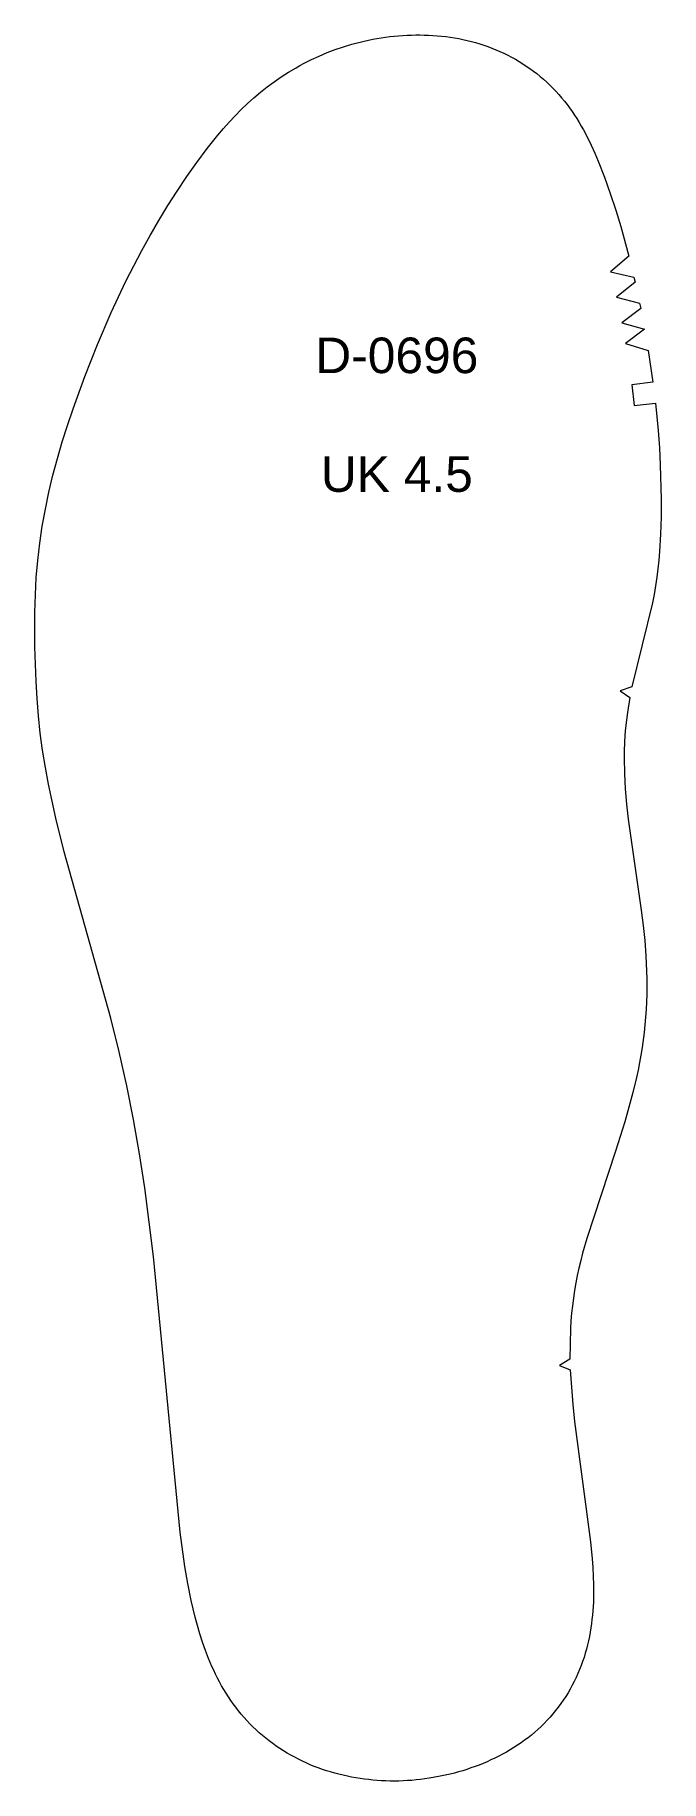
# Model space of a CAD drawing. Header units: millimetres. Extents: x -700 to 1195, y 156 to 469.
# Drawn here: x 924.1 to 1012.1, y 223.9 to 469.2 of the extents above; entities that cross this region are included whole.
import ezdxf

# ---------------------------------------------------------------- set-up
doc = ezdxf.new("R2010")
doc.units = ezdxf.units.MM
doc.layers.add('___H_1', color=18, linetype='Continuous', true_color=0x000000)
doc.layers.add('DEFAULT', color=7, linetype='Continuous', true_color=0xffffff)
doc.styles.add('Arial Regular', font='arial.ttf')

msp = doc.modelspace()

# ---------------------------------------------------------------- texts
at = {"layer": '___H_1', "color": 3, "true_color": 0x00ff00, "insert": (975, 435), "char_height": 5, "width": 53.913, "attachment_point": 2, "style": 'Arial Regular'}
msp.add_mtext('\\P{\\fArial;D-0696}\\P\\P{\\fArial;UK 4.5}', dxfattribs=at)

# ---------------------------------------------------------------- linework, layer by layer
at = {"layer": 'DEFAULT', "color": 18, "lineweight": 5, "true_color": 0x000000}
msp.add_lwpolyline([(1008.04, 377.6), (1006.39, 377.06), (1007.74, 376.13), (1007.4, 374.01), (1007.26, 372.94), (1007.14, 371.87), (1007.05, 370.8), (1006.99, 369.73), (1006.96, 368.65), (1006.95, 367.58), (1006.98, 365.43), (1007.02, 364.35), (1007.09, 363.28), (1007.28, 361.14), (1007.52, 359), (1009.34, 346.23), (1009.61, 344.1), (1009.83, 341.96), (1010, 339.82), (1010.1, 337.67), (1010.12, 336.59), (1010.12, 335.52), (1010.11, 334.44), (1010.07, 333.37), (1010.02, 332.3), (1009.94, 331.22), (1009.74, 329.08), (1009.46, 326.95), (1009.29, 325.89), (1009.1, 324.83), (1008.89, 323.78), (1008.67, 322.73), (1008.17, 320.64), (1007.62, 318.55), (1007.04, 316.49), (1005.74, 312.39), (1001.69, 300.14), (1001.1, 298.07), (1000.83, 297.03), (1000.58, 295.98), (1000.35, 294.93), (1000.15, 293.88), (999.96, 292.82), (999.8, 291.76), (999.67, 290.69), (999.56, 289.62), (999.47, 288.55), (999.41, 287.48), (999.34, 285.33), (999.33, 283.18), (997.85, 282.3), (999.37, 281.68), (999.52, 279.25), (999.71, 276.83), (999.96, 274.41), (1002.19, 257.54), (1002.43, 255.13), (1002.52, 253.91), (1002.59, 252.7), (1002.63, 251.49), (1002.64, 250.27), (1002.61, 249.06), (1002.58, 248.45), (1002.54, 247.84), (1002.48, 247.24), (1002.42, 246.63), (1002.35, 246.03), (1002.26, 245.43), (1002.16, 244.83), (1002.05, 244.23), (1001.93, 243.64), (1001.79, 243.05), (1001.64, 242.46), (1001.47, 241.87), (1001.3, 241.29), (1001.1, 240.72), (1000.9, 240.15), (1000.68, 239.58), (1000.44, 239.02), (1000.19, 238.47), (999.93, 237.92), (999.65, 237.38), (999.36, 236.85), (999.05, 236.33), (998.73, 235.81), (998.39, 235.3), (998.05, 234.8), (997.69, 234.32), (997.31, 233.84), (996.93, 233.37), (996.53, 232.91), (996.12, 232.46), (995.7, 232.02), (995.26, 231.6), (994.82, 231.18), (994.37, 230.78), (993.9, 230.39), (993.43, 230.01), (992.94, 229.65), (992.45, 229.29), (991.95, 228.95), (991.44, 228.62), (990.92, 228.3), (990.39, 227.99), (989.86, 227.7), (989.33, 227.42), (988.78, 227.15), (988.23, 226.89), (987.68, 226.64), (987.12, 226.4), (986.55, 226.17), (985.99, 225.96), (985.41, 225.76), (984.84, 225.56), (984.26, 225.38), (983.68, 225.21), (983.09, 225.05), (982.5, 224.9), (981.32, 224.64), (980.12, 224.41), (979.52, 224.31), (978.92, 224.22), (978.32, 224.14), (977.72, 224.08), (977.11, 224.02), (976.51, 223.98), (975.9, 223.95), (975.29, 223.93), (974.69, 223.92), (974.08, 223.92), (973.47, 223.94), (972.86, 223.97), (972.26, 224.01), (971.65, 224.06), (971.05, 224.12), (970.45, 224.19), (969.84, 224.28), (969.25, 224.37), (968.65, 224.48), (968.05, 224.6), (967.46, 224.73), (966.87, 224.88), (966.28, 225.03), (965.7, 225.2), (965.12, 225.38), (964.54, 225.57), (963.97, 225.77), (963.4, 225.99), (962.84, 226.22), (962.28, 226.46), (961.73, 226.71), (961.19, 226.98), (960.65, 227.26), (960.11, 227.55), (959.59, 227.85), (959.07, 228.17), (958.56, 228.5), (958.06, 228.84), (957.56, 229.19), (957.08, 229.56), (956.6, 229.93), (956.13, 230.32), (955.68, 230.72), (955.23, 231.13), (954.79, 231.55), (954.36, 231.98), (953.94, 232.42), (953.54, 232.87), (953.14, 233.33), (952.75, 233.8), (952.38, 234.28), (952.02, 234.76), (951.67, 235.26), (951.33, 235.76), (951, 236.27), (950.68, 236.79), (950.38, 237.32), (950.08, 237.85), (949.8, 238.39), (949.53, 238.93), (949.27, 239.48), (949.02, 240.03), (948.54, 241.15), (948.11, 242.28), (947.7, 243.43), (947.33, 244.59), (946.99, 245.75), (946.67, 246.92), (946.38, 248.1), (946.11, 249.29), (945.63, 251.67), (945.23, 254.07), (944.58, 258.88), (940.79, 297.58), (939.58, 307.23), (938.85, 312.03), (938.01, 316.82), (937.06, 321.59), (935.99, 326.33), (934.82, 331.05), (928.28, 354.45), (927.1, 359.17), (926.56, 361.54), (926.06, 363.92), (925.62, 366.3), (925.23, 368.7), (924.9, 371.11), (924.65, 373.53), (924.45, 375.95), (924.31, 378.38), (924.16, 383.23), (924.15, 388.1), (924.21, 390.52), (924.34, 392.95), (924.56, 395.37), (924.84, 397.78), (925.19, 400.19), (925.62, 402.58), (926.11, 404.96), (926.67, 407.33), (927.3, 409.67), (927.99, 412), (928.72, 414.32), (929.5, 416.66), (931.15, 421.19), (932.94, 425.71), (934.87, 430.17), (936.93, 434.58), (938.03, 436.75), (939.16, 438.89), (940.34, 441.02), (941.56, 443.12), (942.82, 445.2), (944.12, 447.25), (945.48, 449.27), (946.88, 451.25), (948.33, 453.21), (949.08, 454.16), (949.84, 455.11), (950.63, 456.03), (951.44, 456.93), (952.28, 457.82), (953.14, 458.68), (954.02, 459.52), (954.92, 460.33), (955.85, 461.11), (956.8, 461.87), (957.77, 462.59), (958.77, 463.29), (959.79, 463.94), (960.84, 464.57), (961.37, 464.86), (961.9, 465.15), (962.99, 465.7), (964.09, 466.21), (965.21, 466.68), (966.34, 467.11), (967.49, 467.51), (968.66, 467.86), (969.24, 468.02), (969.83, 468.17), (970.42, 468.31), (971.01, 468.44), (971.61, 468.56), (972.21, 468.67), (972.81, 468.77), (973.41, 468.86), (974.01, 468.94), (974.61, 469.01), (975.22, 469.06), (975.83, 469.11), (976.43, 469.14), (977.04, 469.16), (977.65, 469.17), (978.25, 469.17), (978.86, 469.16), (979.47, 469.14), (980.08, 469.1), (980.68, 469.06), (981.29, 469), (981.89, 468.93), (982.49, 468.85), (983.09, 468.76), (983.69, 468.65), (984.29, 468.53), (984.88, 468.4), (985.47, 468.25), (986.06, 468.1), (986.64, 467.92), (987.22, 467.74), (987.79, 467.54), (988.36, 467.33), (988.92, 467.1), (989.48, 466.86), (990.03, 466.61), (990.58, 466.34), (991.12, 466.06), (991.65, 465.76), (992.17, 465.45), (992.69, 465.13), (993.19, 464.8), (993.69, 464.45), (994.19, 464.1), (994.67, 463.73), (995.14, 463.35), (995.6, 462.95), (996.06, 462.55), (996.5, 462.13), (996.93, 461.7), (997.35, 461.26), (997.76, 460.81), (998.15, 460.35), (998.54, 459.88), (998.91, 459.41), (999.28, 458.92), (999.63, 458.42), (999.97, 457.92), (1000.3, 457.41), (1000.62, 456.89), (1000.92, 456.37), (1001.22, 455.84), (1001.79, 454.76), (1002.32, 453.67), (1002.82, 452.57), (1003.3, 451.45), (1004.18, 449.18), (1004.99, 446.89), (1005.75, 444.58), (1006.46, 442.26), (1007.6, 438.08), (1005.04, 435.92), (1008.31, 435.17), (1008.47, 434.44), (1005.87, 432.34), (1009.11, 431.51), (1009.26, 430.77), (1006.6, 428.74), (1009.82, 427.83), (1007.13, 425.84), (1010.33, 424.87), (1010.98, 420.42), (1008.01, 420.02), (1008.36, 417.11), (1011.35, 417.44), (1011.72, 413.62), (1011.89, 411.19), (1012.02, 408.77), (1012.13, 403.91), (1012.12, 401.48), (1012.05, 399.05), (1011.92, 396.62), (1011.82, 395.41), (1011.69, 394.2), (1011.54, 393), (1011.36, 391.8), (1011.14, 390.6), (1010.9, 389.41)], close=True, dxfattribs=at)

msp.set_redraw_order([(e.dxf.handle, doc.entitydb.next_handle()) for e in msp.query("TEXT MTEXT ATTDEF DIMENSION ARC_DIMENSION")])  # texts and dimensions are drawn at this point

doc.saveas('drawing.dxf')
